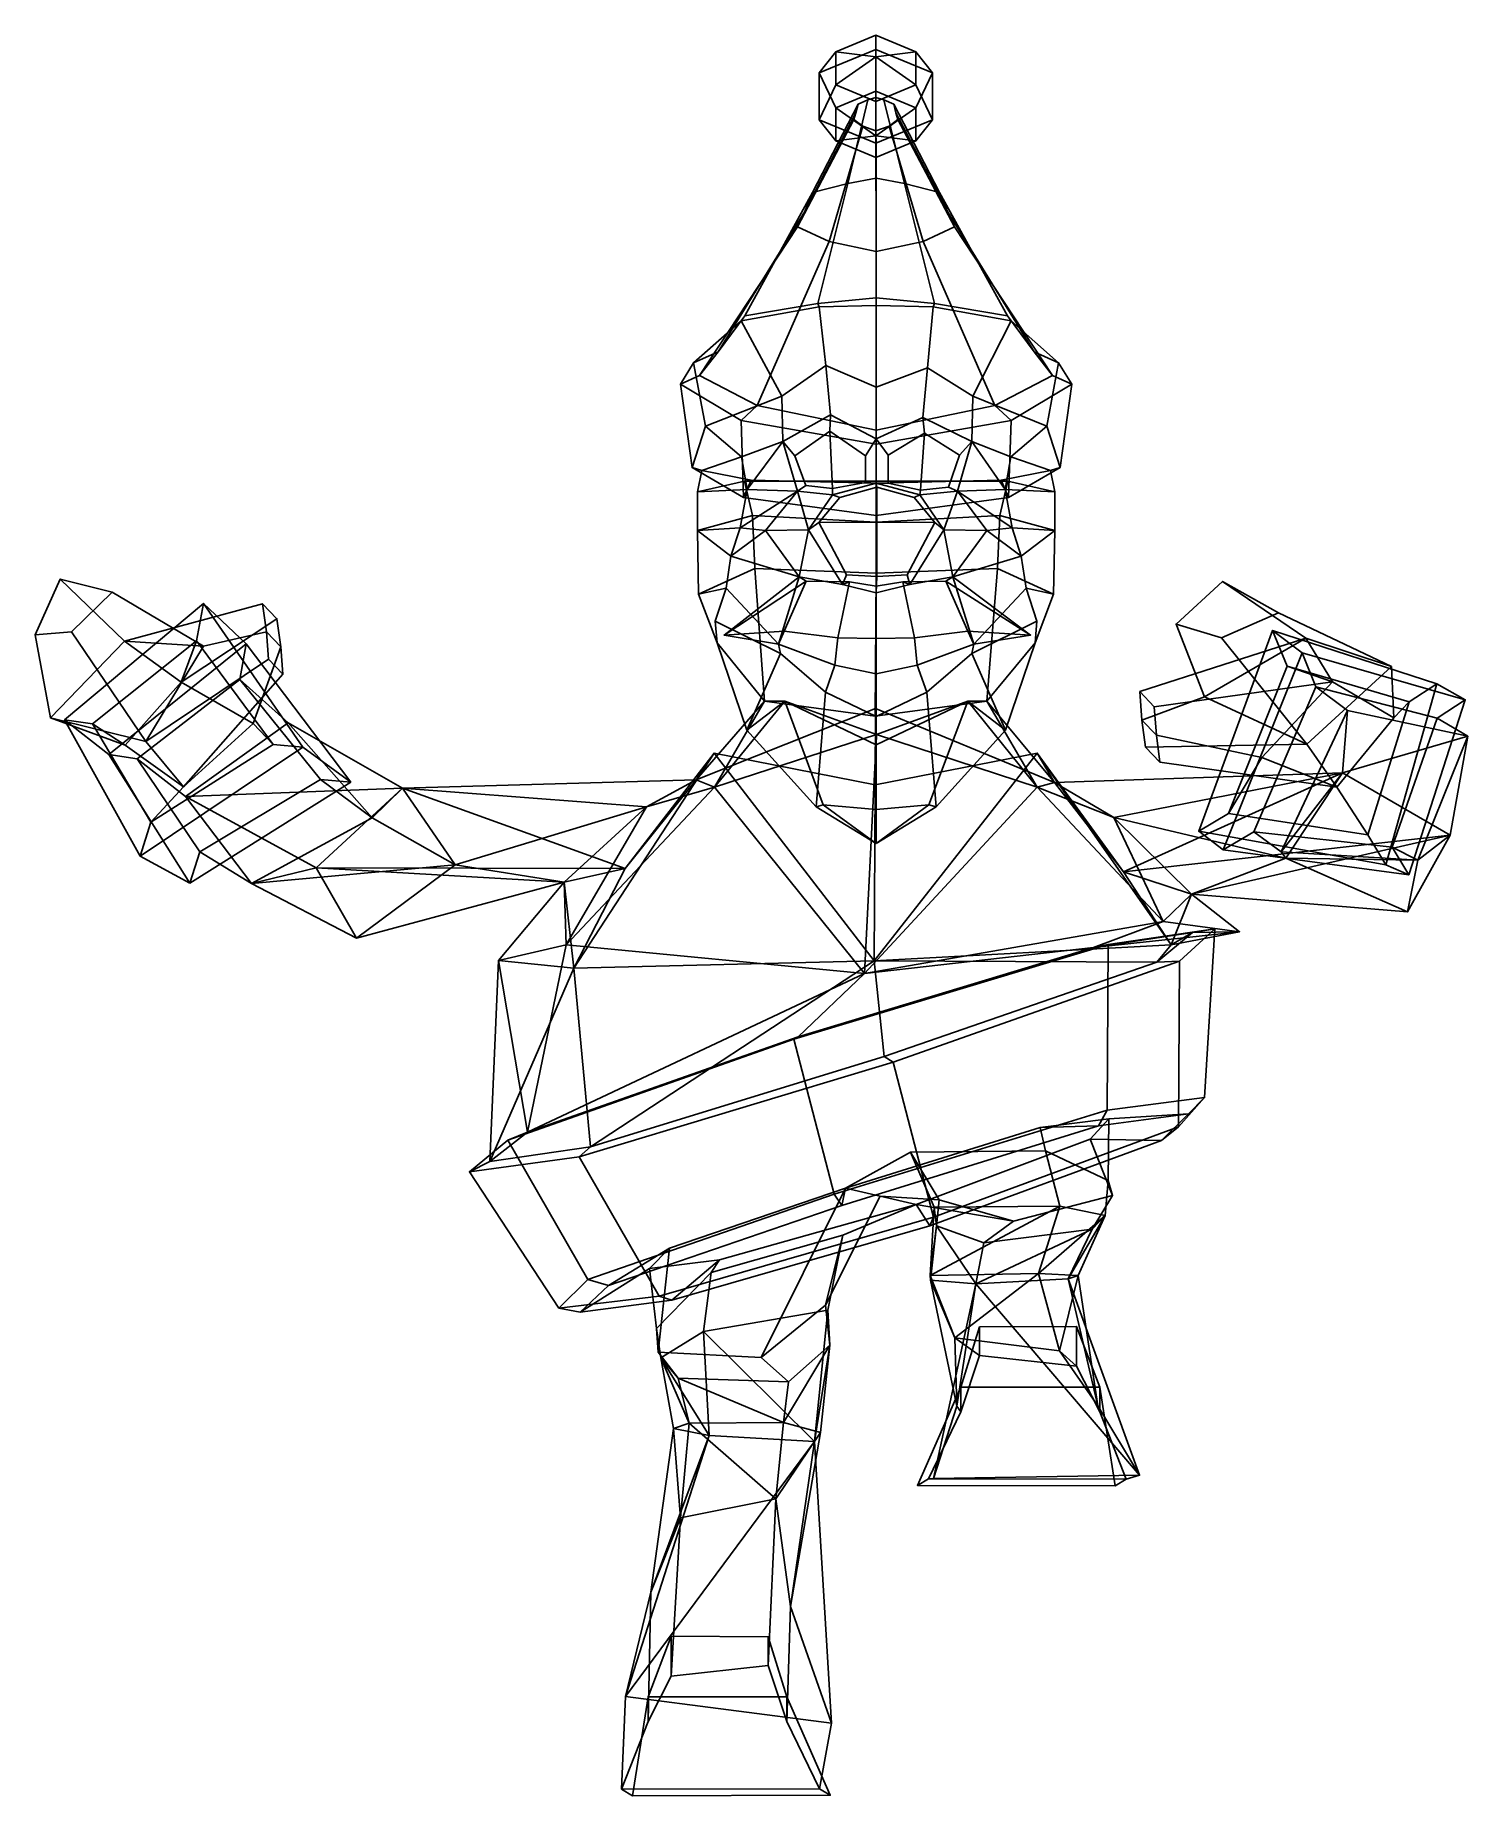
# Model space of a CAD drawing. Extents: x -287 to 200, y -153 to 445.
import ezdxf

# ---------------------------------------------------------------- set-up
doc = ezdxf.new("R2010")
doc.units = 0

msp = doc.modelspace()

# ---------------------------------------------------------------- linework, layer by layer
for p in [(-52.728455, 241.330902, 96.495125), (51.278114, 241.330902, 96.495125)]:
    msp.add_point(p)
for points in [[(-14.807625, 439.520935, -3.455494), (-1.198733, 445.151794, -8.355412), (-1.19873, 440.305115, -23.344852), (-20.44463, 432.34198, -16.415371)], [(-1.198736, 437.829895, 5.97184), (-1.198733, 445.151794, -8.355412), (-14.807625, 439.520935, -3.455494)], [(-1.198736, 437.829895, 5.97184), (12.410189, 439.520935, -3.455493), (-1.198733, 445.151794, -8.355412)], [(12.410189, 439.520935, -3.455493), (18.047163, 432.34198, -16.415371), (-1.19873, 440.305115, -23.344852), (-1.198733, 445.151794, -8.355412)], [(-20.444633, 416.415588, -2.55637), (-14.807627, 428.259338, 6.344261), (-14.807625, 439.520935, -3.455494), (-20.44463, 432.34198, -16.415371)], [(-14.80762, 420.498108, -25.315968), (-20.44463, 432.34198, -16.415371), (-1.19873, 440.305115, -23.344852), (-1.198728, 426.128967, -30.215883)], [(-14.807627, 428.259338, 6.344261), (-1.198736, 437.829895, 5.97184), (-14.807625, 439.520935, -3.455494)], [(-1.198737, 422.628479, 11.24414), (-1.198736, 437.829895, 5.97184), (-14.807627, 428.259338, 6.344261)], [(-1.198737, 422.628479, 11.24414), (12.410187, 428.259338, 6.344263), (-1.198736, 437.829895, 5.97184)], [(12.410187, 428.259338, 6.344263), (12.410189, 439.520935, -3.455493), (-1.198736, 437.829895, 5.97184)], [(12.410192, 420.498108, -25.315966), (-1.198728, 426.128967, -30.215883), (-1.19873, 440.305115, -23.344852), (18.047163, 432.34198, -16.415371)], [(18.047159, 416.415588, -2.55637), (18.047163, 432.34198, -16.415371), (12.410189, 439.520935, -3.455493), (12.410187, 428.259338, 6.344263)], [(-20.444633, 416.415588, -2.55637), (-20.44463, 432.34198, -16.415371), (-14.80762, 420.498108, -25.315968), (-14.807622, 409.236511, -15.516212)], [(18.047159, 416.415588, -2.55637), (12.41019, 409.236511, -15.51621), (12.410192, 420.498108, -25.315966), (18.047163, 432.34198, -16.415371)], [(-1.198736, 408.452454, 4.373089), (-1.198737, 422.628479, 11.24414), (-14.807627, 428.259338, 6.344261), (-20.444633, 416.415588, -2.55637)], [(-1.198739, 410.927551, -24.94355), (-14.80762, 420.498108, -25.315968), (-1.198728, 426.128967, -30.215883)], [(-1.198739, 410.927551, -24.94355), (-1.198728, 426.128967, -30.215883), (12.410192, 420.498108, -25.315966)], [(-1.198736, 408.452454, 4.373089), (18.047159, 416.415588, -2.55637), (12.410187, 428.259338, 6.344263), (-1.198737, 422.628479, 11.24414)], [(-7.99466, 418.833801, -1.915117), (-8.68132, 416.487244, -4.641227), (-27.844738, 380.093567, 19.296303), (-25.392382, 385.269836, 29.399715)], [(-7.244645, 421.74292, 1.464458), (-7.99466, 418.833801, -1.915117), (-25.392382, 385.269836, 29.399715), (-22.713753, 391.68689, 41.92498)], [(-3.904145, 423.155334, 3.105301), (-7.244645, 421.74292, 1.464458), (-22.713753, 391.68689, 41.92498), (-10.783396, 394.802429, 48.006191)], [(-14.807622, 409.236511, -15.516212), (-14.80762, 420.498108, -25.315968), (-1.198739, 410.927551, -24.94355)], [(-1.208722, 423.979553, 4.062897), (-3.904145, 423.155334, 3.105301), (-10.783396, 394.802429, 48.006191), (-1.156888, 396.620667, 51.555176)], [(-1.208722, 423.979553, 4.062897), (-1.156888, 396.620667, 51.555176), (8.469619, 394.802429, 48.006191), (1.4867, 423.155334, 3.105301)], [(12.41019, 409.236511, -15.51621), (-1.198739, 410.927551, -24.94355), (12.410192, 420.498108, -25.315966)], [(1.4867, 423.155334, 3.105301), (8.469619, 394.802429, 48.006191), (20.399979, 391.68689, 41.924984), (4.8272, 421.74292, 1.464459)], [(4.8272, 421.74292, 1.464459), (20.399979, 391.68689, 41.924984), (23.078602, 385.269836, 29.399717), (5.577215, 418.833801, -1.915116)], [(5.577215, 418.833801, -1.915116), (23.078602, 385.269836, 29.399717), (25.530966, 380.093567, 19.296305), (6.263877, 416.487244, -4.641226)], [(-8.68132, 416.487244, -4.641227), (-5.680376, 414.19342, -7.306049), (-17.127077, 375.033569, 9.419986), (-27.844738, 380.093567, 19.296303)], [(-1.198736, 408.452454, 4.373089), (-20.444633, 416.415588, -2.55637), (-14.807622, 409.236511, -15.516212), (-1.198732, 403.605774, -10.616332)], [(-5.680376, 414.19342, -7.306049), (-1.208723, 412.64801, -9.101336), (-1.15689, 371.624756, 2.766392), (-17.127077, 375.033569, 9.419986)], [(3.262929, 414.19342, -7.306048), (14.813297, 375.033569, 9.419987), (-1.15689, 371.624756, 2.766392), (-1.208723, 412.64801, -9.101336)], [(-1.198736, 408.452454, 4.373089), (-1.198732, 403.605774, -10.616332), (12.41019, 409.236511, -15.51621), (18.047159, 416.415588, -2.55637)], [(6.263877, 416.487244, -4.641226), (25.530966, 380.093567, 19.296305), (14.813297, 375.033569, 9.419987), (3.262929, 414.19342, -7.306048)], [(-1.198732, 403.605774, -10.616332), (-14.807622, 409.236511, -15.516212), (-1.198739, 410.927551, -24.94355)], [(-1.198732, 403.605774, -10.616332), (-1.198739, 410.927551, -24.94355), (12.41019, 409.236511, -15.51621)], [(-45.777458, 349.774872, 77.25647), (-20.917154, 354.038513, 89.505417), (-10.783396, 394.802429, 48.006191), (-22.713753, 391.68689, 41.92498)], [(-1.128891, 355.895813, 96.704758), (-1.156888, 396.620667, 51.555176), (-10.783396, 394.802429, 48.006191), (-20.917154, 354.038513, 89.505417)], [(-1.128891, 355.895813, 96.704758), (18.659369, 354.038513, 89.505417), (8.469619, 394.802429, 48.006191), (-1.156888, 396.620667, 51.555176)], [(43.519684, 349.774872, 77.25647), (20.399979, 391.68689, 41.924984), (8.469619, 394.802429, 48.006191), (18.659369, 354.038513, 89.505417)], [(-54.817989, 337.55603, 51.782856), (-45.777458, 349.774872, 77.25647), (-22.713753, 391.68689, 41.92498), (-25.392382, 385.269836, 29.399715)], [(52.560215, 337.55603, 51.782856), (23.078602, 385.269836, 29.399717), (20.399979, 391.68689, 41.924984), (43.519684, 349.774872, 77.25647)], [(-61.087929, 329.57193, 29.993462), (-54.817989, 337.55603, 51.782856), (-25.392382, 385.269836, 29.399715), (-27.844738, 380.093567, 19.296303)], [(58.830154, 329.57193, 29.993462), (25.530966, 380.093567, 19.296305), (23.078602, 385.269836, 29.399717), (52.560215, 337.55603, 51.782856)], [(-41.500019, 319.342865, 10.955944), (-61.087929, 329.57193, 29.993462), (-27.844738, 380.093567, 19.296303), (-17.127077, 375.033569, 9.419986)], [(39.242229, 319.342865, 10.955944), (14.813297, 375.033569, 9.419987), (25.530966, 380.093567, 19.296305), (58.830154, 329.57193, 29.993462)], [(-1.128892, 310.960449, -6.661608), (-41.500019, 319.342865, 10.955944), (-17.127077, 375.033569, 9.419986), (-1.15689, 371.624756, 2.766392)], [(-1.128892, 310.960449, -6.661608), (-1.15689, 371.624756, 2.766392), (14.813297, 375.033569, 9.419987), (39.242229, 319.342865, 10.955944)], [(-20.52849, 352.842194, 94.771088), (-20.917154, 354.038513, 89.505417), (-45.777458, 349.774872, 77.25647), (-47.01981, 348.105347, 82.321808)], [(-1.128891, 353.372498, 100.909317), (-1.128891, 355.895813, 96.704758), (-20.917154, 354.038513, 89.505417), (-20.52849, 352.842194, 94.771088)], [(-1.128892, 325.61441, 109.13269), (-1.128891, 353.372498, 100.909317), (-20.52849, 352.842194, 94.771088), (-18.171663, 332.89209, 103.280403)], [(-1.128892, 325.61441, 109.13269), (16.317604, 332.119568, 103.515297), (18.270704, 352.842194, 94.771088), (-1.128891, 353.372498, 100.909317)], [(-1.128891, 353.372498, 100.909317), (18.270704, 352.842194, 94.771088), (18.659369, 354.038513, 89.505417), (-1.128891, 355.895813, 96.704758)], [(18.270704, 352.842194, 94.771088), (44.762035, 348.105347, 82.321808), (43.519684, 349.774872, 77.25647), (18.659369, 354.038513, 89.505417)], [(-47.01981, 348.105347, 82.321808), (-45.777458, 349.774872, 77.25647), (-54.817989, 337.55603, 51.782856), (-63.116669, 333.878113, 53.999737)], [(-33.1124, 322.529663, 94.107391), (-47.01981, 348.105347, 82.321808), (-63.116669, 333.878113, 53.999737), (-59.069607, 312.268158, 77.303604)], [(-18.171663, 332.89209, 103.280403), (-20.52849, 352.842194, 94.771088), (-47.01981, 348.105347, 82.321808), (-33.1124, 322.529663, 94.107391)], [(16.317604, 332.119568, 103.515297), (31.726656, 322.529663, 94.107399), (44.762035, 348.105347, 82.321808), (18.270704, 352.842194, 94.771088)], [(31.726656, 322.529663, 94.107399), (56.811829, 312.268158, 77.303604), (60.858891, 333.878113, 53.999737), (44.762035, 348.105347, 82.321808)], [(44.762035, 348.105347, 82.321808), (60.858891, 333.878113, 53.999737), (52.560215, 337.55603, 51.782856), (43.519684, 349.774872, 77.25647)], [(-63.116669, 333.878113, 53.999737), (-54.817989, 337.55603, 51.782856), (-61.087929, 329.57193, 29.993462), (-67.642357, 326.584503, 29.168756)], [(60.858891, 333.878113, 53.999737), (65.384583, 326.584503, 29.168758), (58.830154, 329.57193, 29.993462), (52.560215, 337.55603, 51.782856)], [(-59.069607, 312.268158, 77.303604), (-63.116669, 333.878113, 53.999737), (-67.642357, 326.584503, 29.168756), (-63.643024, 298.267792, 42.134319)], [(-67.642357, 326.584503, 29.168756), (-61.087929, 329.57193, 29.993462), (-41.500019, 319.342865, 10.955944), (-47.028736, 314.278778, 8.514863)], [(-18.171663, 332.89209, 103.280403), (-33.1124, 322.529663, 94.107391), (-32.819691, 307.15329, 94.645355), (-16.602972, 316.11438, 106.173973)], [(-1.128892, 325.61441, 109.13269), (-18.171663, 332.89209, 103.280403), (-16.602972, 316.11438, 106.173973), (-1.128892, 307.970795, 108.648834)], [(-1.128892, 325.61441, 109.13269), (-1.128892, 307.970795, 108.648834), (14.748909, 315.313934, 106.220955), (16.317604, 332.119568, 103.515297)], [(16.317604, 332.119568, 103.515297), (14.748909, 315.313934, 106.220955), (31.433943, 307.15329, 94.645355), (31.726656, 322.529663, 94.107399)], [(65.384583, 326.584503, 29.168758), (44.77095, 314.278778, 8.514863), (39.242229, 319.342865, 10.955944), (58.830154, 329.57193, 29.993462)], [(56.811829, 312.268158, 77.303604), (61.385242, 298.267792, 42.134319), (65.384583, 326.584503, 29.168758), (60.858891, 333.878113, 53.999737)], [(-63.643024, 298.267792, 42.134319), (-67.642357, 326.584503, 29.168756), (-47.028736, 314.278778, 8.514863), (-46.133408, 288.039948, 17.909962)], [(61.385242, 298.267792, 42.134319), (43.875626, 288.039948, 17.909962), (44.77095, 314.278778, 8.514863), (65.384583, 326.584503, 29.168758)], [(-46.904068, 301.928894, 78.3125), (-32.819691, 307.15329, 94.645355), (-33.1124, 322.529663, 94.107391), (-59.069607, 312.268158, 77.303604)], [(-47.028736, 314.278778, 8.514863), (-41.500019, 319.342865, 10.955944), (-1.128892, 310.960449, -6.661608), (-1.128892, 306.17691, -9.964874)], [(44.77095, 314.278778, 8.514863), (-1.128892, 306.17691, -9.964874), (-1.128892, 310.960449, -6.661608), (39.242229, 319.342865, 10.955944)], [(44.646282, 301.928894, 78.3125), (56.811829, 312.268158, 77.303604), (31.726656, 322.529663, 94.107399), (31.433943, 307.15329, 94.645355)], [(-59.069607, 312.268158, 77.303604), (-63.643024, 298.267792, 42.134319), (-60.337482, 297.277008, 41.790794), (-46.904068, 301.928894, 78.3125)], [(-46.133408, 288.039948, 17.909962), (-47.028736, 314.278778, 8.514863), (-1.128892, 306.17691, -9.964874), (-1.128893, 282.015381, -0.919919)], [(-16.86182, 310.663422, 104.469688), (-16.602972, 316.11438, 106.173973), (-32.819691, 307.15329, 94.645355), (-28.798952, 302.294708, 94.654114)], [(-16.86182, 310.663422, 104.469688), (-4.713947, 302.291534, 106.095718), (-1.128892, 307.970795, 108.648834), (-16.602972, 316.11438, 106.173973)], [(43.875626, 288.039948, 17.909962), (-1.128893, 282.015381, -0.919919), (-1.128892, 306.17691, -9.964874), (44.77095, 314.278778, 8.514863)], [(15.255781, 309.968262, 104.268639), (14.748909, 315.313934, 106.220955), (-1.128892, 307.970795, 108.648834), (2.9093, 302.410797, 106.276031)], [(15.255781, 309.968262, 104.268639), (27.175125, 302.414185, 92.15062), (31.433943, 307.15329, 94.645355), (14.748909, 315.313934, 106.220955)], [(56.811829, 312.268158, 77.303604), (44.646282, 301.928894, 78.3125), (58.079704, 297.277008, 41.790794), (61.385242, 298.267792, 42.134319)], [(-44.931316, 290.824768, 78.655991), (-32.819691, 307.15329, 94.645355), (-46.904068, 301.928894, 78.3125)], [(-27.889421, 290.26416, 98.549278), (-32.819691, 307.15329, 94.645355), (-44.931316, 290.824768, 78.655991)], [(-25.05195, 292.104858, 97.547935), (-28.798952, 302.294708, 94.654114), (-32.819691, 307.15329, 94.645355), (-27.889421, 290.26416, 98.549278)], [(-15.962464, 291.170319, 102.64016), (-16.86182, 310.663422, 104.469688), (-28.798952, 302.294708, 94.654114), (-25.05195, 292.104858, 97.547935)], [(-4.713947, 302.291534, 106.095718), (-16.86182, 310.663422, 104.469688), (-15.962464, 291.170319, 102.64016), (-4.713947, 293.174255, 106.939919)], [(-4.713947, 293.174255, 106.939919), (-1.128892, 292.926849, 110.144325), (-1.128892, 307.970795, 108.648834), (-4.713947, 302.291534, 106.095718)], [(2.9093, 292.906189, 107.318275), (2.9093, 302.410797, 106.276031), (-1.128892, 307.970795, 108.648834), (-1.128892, 292.926849, 110.144325)], [(2.9093, 302.410797, 106.276031), (2.9093, 292.906189, 107.318275), (13.938767, 290.557922, 102.009949), (15.255781, 309.968262, 104.268639)], [(13.938767, 290.557922, 102.009949), (23.501091, 291.553955, 95.723228), (27.175125, 302.414185, 92.15062), (15.255781, 309.968262, 104.268639)], [(23.501091, 291.553955, 95.723228), (26.503675, 290.26416, 98.549278), (31.433943, 307.15329, 94.645355), (27.175125, 302.414185, 92.15062)], [(26.503675, 290.26416, 98.549278), (42.673527, 290.824799, 78.655991), (31.433943, 307.15329, 94.645355)], [(42.673527, 290.824799, 78.655991), (44.646282, 301.928894, 78.3125), (31.433943, 307.15329, 94.645355)], [(-46.904068, 301.928894, 78.3125), (-60.337482, 297.277008, 41.790794), (-61.841892, 290.008636, 42.462151), (-44.931316, 290.824768, 78.655991)], [(44.646282, 301.928894, 78.3125), (42.673527, 290.824799, 78.655991), (59.584106, 290.008667, 42.462151), (58.079704, 297.277008, 41.790794)], [(-63.643024, 298.267792, 42.134319), (-46.133408, 288.039948, 17.909962), (-43.547279, 293.921844, 15.76064), (-60.337482, 297.277008, 41.790794)], [(-61.863674, 276.814697, 44.641083), (-61.841892, 290.008636, 42.462151), (-45.859642, 293.688019, 12.67251), (-43.114864, 281.990967, 11.188781)], [(-61.841892, 290.008636, 42.462151), (-60.337482, 297.277008, 41.790794), (-43.547279, 293.921844, 15.76064), (-45.859642, 293.688019, 12.67251)], [(-46.133408, 288.039948, 17.909962), (-1.128893, 282.015381, -0.919919), (-1.128893, 292.994965, -1.266271), (-43.547279, 293.921844, 15.76064)], [(-45.859642, 293.688019, 12.67251), (-43.547279, 293.921844, 15.76064), (-1.128893, 292.994965, -1.266271), (-1.128892, 293.613861, -2.405132)], [(-43.114864, 281.990967, 11.188781), (-45.859642, 293.688019, 12.67251), (-1.128892, 293.613861, -2.405132), (-1.128892, 279.73764, -0.945824)], [(-15.962464, 291.170319, 102.64016), (-15.929572, 288.983276, 104.835991), (-1.128892, 292.926849, 110.144325), (-4.713947, 293.174255, 106.939919)], [(43.875626, 288.039948, 17.909962), (41.289497, 293.921844, 15.76064), (-1.128893, 292.994965, -1.266271), (-1.128893, 282.015381, -0.919919)], [(43.601852, 293.688049, 12.67251), (-1.128892, 293.613861, -2.405132), (-1.128893, 292.994965, -1.266271), (41.289497, 293.921844, 15.76064)], [(40.857079, 281.990967, 11.188781), (-1.128892, 279.73764, -0.945824), (-1.128892, 293.613861, -2.405132), (43.601852, 293.688049, 12.67251)], [(59.605892, 276.814728, 44.641083), (40.857079, 281.990967, 11.188781), (43.601852, 293.688049, 12.67251), (59.584106, 290.008667, 42.462151)], [(61.385242, 298.267792, 42.134319), (58.079704, 297.277008, 41.790794), (41.289497, 293.921844, 15.76064), (43.875626, 288.039948, 17.909962)], [(59.584106, 290.008667, 42.462151), (43.601852, 293.688049, 12.67251), (41.289497, 293.921844, 15.76064), (58.079704, 297.277008, 41.790794)], [(-44.931316, 290.824768, 78.655991), (-61.841892, 290.008636, 42.462151), (-61.863674, 276.814697, 44.641083), (-47.373085, 277.725616, 78.504814)], [(-47.373085, 277.725616, 78.504814), (-27.889421, 290.26416, 98.549278), (-44.931316, 290.824768, 78.655991)], [(-38.719109, 276.908875, 101.72583), (-27.889421, 290.26416, 98.549278), (-47.373085, 277.725616, 78.504814)], [(-38.719109, 276.908875, 101.72583), (-24.087347, 277.062225, 104.760262), (-27.889421, 290.26416, 98.549278)], [(-15.962464, 291.170319, 102.64016), (-25.05195, 292.104858, 97.547935), (-27.889421, 290.26416, 98.549278), (-15.929572, 288.983276, 104.835991)], [(-24.087347, 277.062225, 104.760262), (-15.929572, 288.983276, 104.835991), (-27.889421, 290.26416, 98.549278)], [(-20.569714, 279.541901, 122.216965), (-13.493384, 288.106232, 121.01963), (-15.929572, 288.983276, 104.835991), (-24.087347, 277.062225, 104.760262)], [(-0.87051, 279.723572, 128.666168), (-0.87051, 291.540497, 124.536148), (-13.493384, 288.106232, 121.01963), (-20.569714, 279.541901, 122.216965)], [(-0.87051, 291.540497, 124.536148), (-1.128892, 292.926849, 110.144325), (-15.929572, 288.983276, 104.835991), (-13.493384, 288.106232, 121.01963)], [(-0.87051, 291.540497, 124.536148), (11.752362, 288.106232, 121.01963), (13.671786, 288.983276, 104.835991), (-1.128892, 292.926849, 110.144325)], [(13.938767, 290.557922, 102.009949), (2.9093, 292.906189, 107.318275), (-1.128892, 292.926849, 110.144325), (13.671786, 288.983276, 104.835991)], [(-0.87051, 279.723572, 128.666168), (18.82869, 279.541901, 122.216965), (11.752362, 288.106232, 121.01963), (-0.87051, 291.540497, 124.536148)], [(18.82869, 279.541901, 122.216965), (21.829563, 277.062225, 104.760262), (13.671786, 288.983276, 104.835991), (11.752362, 288.106232, 121.01963)], [(13.938767, 290.557922, 102.009949), (13.671786, 288.983276, 104.835991), (26.503675, 290.26416, 98.549278), (23.501091, 291.553955, 95.723228)], [(21.829563, 277.062225, 104.760262), (26.503675, 290.26416, 98.549278), (13.671786, 288.983276, 104.835991)], [(36.461323, 276.908875, 101.72583), (26.503675, 290.26416, 98.549278), (21.829563, 277.062225, 104.760262)], [(45.115303, 277.725616, 78.504814), (42.673527, 290.824799, 78.655991), (26.503675, 290.26416, 98.549278)], [(36.461323, 276.908875, 101.72583), (45.115303, 277.725616, 78.504814), (26.503675, 290.26416, 98.549278)], [(42.673527, 290.824799, 78.655991), (45.115303, 277.725616, 78.504814), (59.605892, 276.814728, 44.641083), (59.584106, 290.008667, 42.462151)], [(-61.427319, 255.260437, 46.003769), (-61.863674, 276.814697, 44.641083), (-43.114864, 281.990967, 11.188781), (-42.322147, 264.003296, 14.099627)], [(-42.322147, 264.003296, 14.099627), (-43.114864, 281.990967, 11.188781), (-1.128892, 279.73764, -0.945824), (-1.128892, 262.377594, 3.485335)], [(40.064362, 264.003296, 14.099627), (-1.128892, 262.377594, 3.485335), (-1.128892, 279.73764, -0.945824), (40.857079, 281.990967, 11.188781)], [(59.16954, 255.260437, 46.003769), (40.064362, 264.003296, 14.099627), (40.857079, 281.990967, 11.188781), (59.605892, 276.814728, 44.641083)], [(-47.373085, 277.725616, 78.504814), (-61.863674, 276.814697, 44.641083), (-50.439159, 268.20224, 77.948036)], [(-52.044903, 257.272339, 78.12674), (-50.439159, 268.20224, 77.948036), (-61.863674, 276.814697, 44.641083), (-61.427319, 255.260437, 46.003769)], [(-50.439159, 268.20224, 77.948036), (-38.719109, 276.908875, 101.72583), (-47.373085, 277.725616, 78.504814)], [(-27.222488, 261.095551, 98.608398), (-38.719109, 276.908875, 101.72583), (-50.439159, 268.20224, 77.948036)], [(-27.222488, 261.095551, 98.608398), (-24.087347, 277.062225, 104.760262), (-38.719109, 276.908875, 101.72583)], [(-12.595353, 258.475159, 104.511536), (-24.087347, 277.062225, 104.760262), (-27.222488, 261.095551, 98.608398)], [(-11.145385, 261.793915, 117.381271), (-20.569714, 279.541901, 122.216965), (-24.087347, 277.062225, 104.760262), (-12.595353, 258.475159, 104.511536)], [(-0.87051, 261.27243, 122.611298), (-0.87051, 279.723572, 128.666168), (-20.569714, 279.541901, 122.216965), (-11.145385, 261.793915, 117.381271)], [(-0.87051, 261.27243, 122.611298), (9.404365, 261.793915, 117.381271), (18.82869, 279.541901, 122.216965), (-0.87051, 279.723572, 128.666168)], [(9.404365, 261.793915, 117.381271), (10.337568, 258.475159, 104.511536), (21.829563, 277.062225, 104.760262), (18.82869, 279.541901, 122.216965)], [(10.337568, 258.475159, 104.511536), (24.964703, 261.095551, 98.608398), (21.829563, 277.062225, 104.760262)], [(24.964703, 261.095551, 98.608398), (36.461323, 276.908875, 101.72583), (21.829563, 277.062225, 104.760262)], [(24.964703, 261.095551, 98.608398), (48.181377, 268.20224, 77.948036), (36.461323, 276.908875, 101.72583)], [(48.181377, 268.20224, 77.948036), (45.115303, 277.725616, 78.504814), (36.461323, 276.908875, 101.72583)], [(45.115303, 277.725616, 78.504814), (48.181377, 268.20224, 77.948036), (59.605892, 276.814728, 44.641083)], [(49.787121, 257.272339, 78.12674), (59.16954, 255.260437, 46.003769), (59.605892, 276.814728, 44.641083), (48.181377, 268.20224, 77.948036)], [(-55.098778, 238.648804, 50.112881), (-61.427319, 255.260437, 46.003769), (-42.322147, 264.003296, 14.099627), (-39.053307, 218.918213, 31.855993)], [(-52.044903, 257.272339, 78.12674), (-34.330498, 238.269592, 104.917747), (-27.222488, 261.095551, 98.608398), (-50.439159, 268.20224, 77.948036)], [(-39.053307, 218.918213, 31.855993), (-42.322147, 264.003296, 14.099627), (-1.128892, 262.377594, 3.485335), (-1.43743, 213.808655, 8.88728)], [(36.430756, 218.918213, 31.855993), (-1.43743, 213.808655, 8.88728), (-1.128892, 262.377594, 3.485335), (40.064362, 264.003296, 14.099627)], [(49.787121, 257.272339, 78.12674), (48.181377, 268.20224, 77.948036), (24.964703, 261.095551, 98.608398), (32.072712, 238.269592, 104.917747)], [(52.840992, 238.648804, 50.112881), (36.430756, 218.918213, 31.855993), (40.064362, 264.003296, 14.099627), (59.16954, 255.260437, 46.003769)], [(-274.433228, 242.433105, 200.856888), (-260.650909, 255.911682, 199.256653), (-278.294647, 260.370697, 187.806442), (-286.795776, 241.47049, 181.019012)], [(-286.795776, 241.47049, 181.019012), (-278.294647, 260.370697, 187.806442), (-256.42569, 239.21521, 125.798492), (-281.655182, 213.203247, 128.311325)], [(-260.650909, 255.911682, 199.256653), (-229.669159, 237.596832, 157.95694), (-256.42569, 239.21521, 125.798492), (-278.294647, 260.370697, 187.806442)], [(-55.098778, 238.648804, 50.112881), (-55.768127, 246.014282, 81.29702), (-52.044903, 257.272339, 78.12674), (-61.427319, 255.260437, 46.003769)], [(-52.044903, 257.272339, 78.12674), (-55.768127, 246.014282, 81.29702), (-33.647327, 235.047852, 95.906563), (-34.330498, 238.269592, 104.917747)], [(-24.856298, 259.674896, 112.608627), (-27.222488, 261.095551, 98.608398), (-52.728455, 241.330902, 96.495125)], [(-52.728455, 241.330902, 96.495125), (-27.222488, 261.095551, 98.608398), (-34.330498, 238.269592, 104.917747)], [(-32.3335, 242.62619, 115.00264), (-24.856298, 259.674896, 112.608627), (-52.728455, 241.330902, 96.495125)], [(-10.158927, 259.412628, 112.725739), (-24.856298, 259.674896, 112.608627), (-32.3335, 242.62619, 115.00264), (-14.11988, 240.434875, 123.670204)], [(-24.856298, 259.674896, 112.608627), (-10.158927, 259.412628, 112.725739), (-12.595353, 258.475159, 104.511536), (-27.222488, 261.095551, 98.608398)], [(-14.11988, 240.434875, 123.670204), (-1.128892, 240.231384, 124.353912), (-1.128892, 257.998596, 115.474304), (-10.158927, 259.412628, 112.725739)], [(-0.87051, 261.27243, 122.611298), (-11.145385, 261.793915, 117.381271), (-12.595353, 258.475159, 104.511536), (-1.128892, 255.687805, 110.43103)], [(-1.128892, 257.998596, 115.474304), (-1.128892, 255.687805, 110.43103), (-12.595353, 258.475159, 104.511536), (-10.158927, 259.412628, 112.725739)], [(-0.87051, 261.27243, 122.611298), (-1.128892, 255.687805, 110.43103), (10.337568, 258.475159, 104.511536), (9.404365, 261.793915, 117.381271)], [(11.862094, 240.434875, 123.670204), (7.901143, 259.412628, 112.725739), (-1.128892, 257.998596, 115.474304), (-1.128892, 240.231384, 124.353912)], [(-1.128892, 257.998596, 115.474304), (7.901143, 259.412628, 112.725739), (10.337568, 258.475159, 104.511536), (-1.128892, 255.687805, 110.43103)], [(22.598513, 259.674896, 112.608627), (24.964703, 261.095551, 98.608398), (10.337568, 258.475159, 104.511536), (7.901143, 259.412628, 112.725739)], [(7.901143, 259.412628, 112.725739), (11.862094, 240.434875, 123.670204), (30.075714, 242.62619, 115.00264), (22.598513, 259.674896, 112.608627)], [(22.598513, 259.674896, 112.608627), (51.278114, 241.330902, 96.495125), (24.964703, 261.095551, 98.608398)], [(30.075714, 242.62619, 115.00264), (51.278114, 241.330902, 96.495125), (22.598513, 259.674896, 112.608627)], [(51.278114, 241.330902, 96.495125), (32.072712, 238.269592, 104.917747), (24.964703, 261.095551, 98.608398)], [(49.787121, 257.272339, 78.12674), (32.072712, 238.269592, 104.917747), (31.38954, 235.047852, 95.906563), (53.510349, 246.014282, 81.29702)], [(52.840992, 238.648804, 50.112881), (59.16954, 255.260437, 46.003769), (49.787121, 257.272339, 78.12674), (53.510349, 246.014282, 81.29702)], [(116.170609, 240.358398, 197.589798), (135.529022, 248.913544, 187.621796), (116.58931, 259.58017, 185.871078), (100.751686, 245.075165, 186.903656)], [(100.751686, 245.075165, 186.903656), (116.58931, 259.58017, 185.871078), (144.815063, 240.332062, 125.841019), (110.439644, 220.371216, 138.97847)], [(135.529022, 248.913544, 187.621796), (173.935669, 230.627686, 145.264709), (144.815063, 240.332062, 125.841019), (116.58931, 259.58017, 185.871078)], [(-276.813568, 212.518433, 91.401123), (-229.655518, 252.075928, 100.100174), (-215.130737, 238.358459, 74.598717), (-261.843658, 200.763672, 64.294991)], [(-276.813568, 212.518433, 91.401123), (-267.314209, 211.155426, 97.537354), (-231.983566, 239.385529, 104.438957), (-229.655518, 252.075928, 100.100174)], [(-274.433228, 242.433105, 200.856888), (-249.258255, 205.190063, 148.531494), (-229.669159, 237.596832, 157.95694), (-260.650909, 255.911682, 199.256653)], [(-209.606354, 251.966217, 159.79686), (-204.668274, 246.872406, 148.974152), (-237.243896, 225.388184, 99.172127), (-256.42569, 239.21521, 125.798492)], [(-208.21875, 242.47995, 165.910385), (-209.606354, 251.966217, 159.79686), (-256.42569, 239.21521, 125.798492), (-229.669159, 237.596832, 157.95694)], [(-195.895798, 203.295319, 142.600174), (-229.655518, 252.075928, 100.100174), (-231.983566, 239.385529, 104.438957), (-206.012894, 204.168213, 136.324509)], [(-179.603836, 191.389832, 116.330551), (-215.130737, 238.358459, 74.598717), (-229.655518, 252.075928, 100.100174), (-195.895798, 203.295319, 142.600174)], [(-208.21875, 242.47995, 165.910385), (-203.387802, 237.344543, 155.036591), (-204.668274, 246.872406, 148.974152), (-209.606354, 251.966217, 159.79686)], [(-203.387802, 237.344543, 155.036591), (-212.724106, 211.350616, 118.885498), (-237.243896, 225.388184, 99.172127), (-204.668274, 246.872406, 148.974152)], [(-33.647327, 235.047852, 95.906563), (-55.768127, 246.014282, 81.29702), (-55.098778, 238.648804, 50.112881), (-45.02071, 209.001343, 66.107307)], [(31.38954, 235.047852, 95.906563), (42.762924, 209.001343, 66.107307), (52.840992, 238.648804, 50.112881), (53.510349, 246.014282, 81.29702)], [(116.170609, 240.358398, 197.589798), (145.188705, 204.268433, 146.460159), (173.935669, 230.627686, 145.264709), (135.529022, 248.913544, 187.621796)], [(-274.433228, 242.433105, 200.856888), (-286.795776, 241.47049, 181.019012), (-281.655182, 213.203247, 128.311325), (-249.258255, 205.190063, 148.531494)], [(-256.294678, 203.945679, 100.92598), (-237.243896, 225.388184, 99.172127), (-231.983566, 239.385529, 104.438957), (-267.314209, 211.155426, 97.537354)], [(-207.600159, 233.13089, 171.642136), (-208.21875, 242.47995, 165.910385), (-229.669159, 237.596832, 157.95694), (-249.258255, 205.190063, 148.531494)], [(-212.724106, 211.350616, 118.885498), (-206.012894, 204.168213, 136.324509), (-231.983566, 239.385529, 104.438957), (-237.243896, 225.388184, 99.172127)], [(-207.600159, 233.13089, 171.642136), (-202.657455, 228.018311, 160.78302), (-203.387802, 237.344543, 155.036591), (-208.21875, 242.47995, 165.910385)], [(-34.330498, 238.269592, 104.917747), (-32.3335, 242.62619, 115.00264), (-52.728455, 241.330902, 96.495125)], [(-14.11988, 240.434875, 123.670204), (-32.3335, 242.62619, 115.00264), (-34.330498, 238.269592, 104.917747), (-15.121507, 231.135834, 113.76458)], [(-1.128892, 240.231384, 124.353912), (-14.11988, 240.434875, 123.670204), (-15.121507, 231.135834, 113.76458), (-1.128892, 228.169037, 119.235947)], [(-1.128892, 240.231384, 124.353912), (-1.128892, 228.169037, 119.235947), (12.863721, 231.135834, 113.76458), (11.862094, 240.434875, 123.670204)], [(11.862094, 240.434875, 123.670204), (12.863721, 231.135834, 113.76458), (32.072712, 238.269592, 104.917747), (30.075714, 242.62619, 115.00264)], [(32.072712, 238.269592, 104.917747), (51.278114, 241.330902, 96.495125), (30.075714, 242.62619, 115.00264)], [(88.463486, 222.126892, 127.738068), (144.815063, 240.332062, 125.841019), (153.899002, 225.43457, 97.439018), (93.330376, 217.011719, 116.893234)], [(89.103752, 212.416412, 133.619095), (110.439644, 220.371216, 138.97847), (144.815063, 240.332062, 125.841019), (88.463486, 222.126892, 127.738068)], [(116.170609, 240.358398, 197.589798), (100.751686, 245.075165, 186.903656), (110.439644, 220.371216, 138.97847), (145.188705, 204.268433, 146.460159)], [(116.799469, 168.428925, 82.675911), (108.453087, 174.709778, 114.110771), (133.560059, 242.921265, 107.603172), (143.544205, 235.288147, 77.744904)], [(108.453087, 174.709778, 114.110771), (118.62413, 180.682892, 115.947433), (138.534821, 230.822815, 111.367508), (133.560059, 242.921265, 107.603172)], [(189.344254, 224.826111, 128.219635), (199.012268, 219.364075, 97.015297), (143.544205, 235.288147, 77.744904), (133.560059, 242.921265, 107.603172)], [(189.344254, 224.826111, 128.219635), (133.560059, 242.921265, 107.603172), (138.534821, 230.822815, 111.367508), (179.905304, 218.64978, 126.635963)], [(173.935669, 230.627686, 145.264709), (174.734283, 213.218933, 114.239891), (153.899002, 225.43457, 97.439018), (144.815063, 240.332062, 125.841019)], [(-281.655182, 213.203247, 128.311325), (-256.42569, 239.21521, 125.798492), (-237.243896, 225.388184, 99.172127), (-256.294678, 203.945679, 100.92598)], [(-261.843658, 200.763672, 64.294991), (-215.130737, 238.358459, 74.598717), (-217.284531, 226.238403, 78.782967), (-252.212234, 199.342377, 70.53421)], [(-202.657455, 228.018311, 160.78302), (-236.391663, 189.810791, 118.537796), (-212.724106, 211.350616, 118.885498), (-203.387802, 237.344543, 155.036591)], [(-179.603836, 191.389832, 116.330551), (-189.909332, 192.241028, 109.955086), (-217.284531, 226.238403, 78.782967), (-215.130737, 238.358459, 74.598717)], [(-45.02071, 209.001343, 66.107307), (-55.098778, 238.648804, 50.112881), (-39.053307, 218.918213, 31.855993), (-32.184235, 218.938354, 60.032959)], [(-21.488928, 182.999817, 97.859222), (-18.303802, 221.984314, 115.812431), (-33.647327, 235.047852, 95.906563), (-45.02071, 209.001343, 66.107307)], [(-18.303802, 221.984314, 115.812431), (-15.121507, 231.135834, 113.76458), (-34.330498, 238.269592, 104.917747), (-33.647327, 235.047852, 95.906563)], [(16.046013, 221.984314, 115.812431), (31.38954, 235.047852, 95.906563), (32.072712, 238.269592, 104.917747), (12.863721, 231.135834, 113.76458)], [(19.23114, 182.999817, 97.859222), (42.762924, 209.001343, 66.107307), (31.38954, 235.047852, 95.906563), (16.046013, 221.984314, 115.812431)], [(42.762924, 209.001343, 66.107307), (30.003225, 218.938354, 60.032959), (36.430756, 218.918213, 31.855993), (52.840992, 238.648804, 50.112881)], [(116.799469, 168.428925, 82.675911), (143.544205, 235.288147, 77.744904), (148.224182, 223.698608, 81.325844), (127.167679, 174.473541, 84.556648)], [(199.012268, 219.364075, 97.015297), (189.450104, 213.06076, 95.419815), (148.224182, 223.698608, 81.325844), (143.544205, 235.288147, 77.744904)], [(-207.600159, 233.13089, 171.642136), (-249.258255, 205.190063, 148.531494), (-236.391663, 189.810791, 118.537796), (-202.657455, 228.018311, 160.78302)], [(-1.128892, 213.638855, 122.178642), (-1.128892, 228.169037, 119.235947), (-15.121507, 231.135834, 113.76458), (-18.303802, 221.984314, 115.812431)], [(-1.128892, 213.638855, 122.178642), (16.046013, 221.984314, 115.812431), (12.863721, 231.135834, 113.76458), (-1.128892, 228.169037, 119.235947)], [(129.914322, 199.770813, 100.294304), (153.899002, 225.43457, 97.439018), (138.534821, 230.822815, 111.367508), (118.62413, 180.682892, 115.947433)], [(174.734283, 213.218933, 114.239891), (179.905304, 218.64978, 126.635963), (138.534821, 230.822815, 111.367508), (153.899002, 225.43457, 97.439018)], [(145.188705, 204.268433, 146.460159), (155.349319, 189.640015, 118.297493), (174.734283, 213.218933, 114.239891), (173.935669, 230.627686, 145.264709)], [(-252.212234, 199.342377, 70.53421), (-217.284531, 226.238403, 78.782967), (-200.861099, 211.548767, 50.117081), (-235.742264, 186.459198, 41.085033)], [(-200.861099, 211.548767, 50.117081), (-217.284531, 226.238403, 78.782967), (-189.909332, 192.241028, 109.955086), (-172.347061, 179.233337, 81.197044)], [(-1.128892, 170.482666, 101.101158), (-1.128892, 213.638855, 122.178642), (-18.303802, 221.984314, 115.812431), (-21.488928, 182.999817, 97.859222)], [(-1.128892, 170.482666, 101.101158), (19.23114, 182.999817, 97.859222), (16.046013, 221.984314, 115.812431), (-1.128892, 213.638855, 122.178642)], [(89.103752, 212.416412, 133.619095), (88.463486, 222.126892, 127.738068), (93.330376, 217.011719, 116.893234), (94.091881, 207.328125, 122.794205)], [(94.091881, 207.328125, 122.794205), (93.330376, 217.011719, 116.893234), (153.899002, 225.43457, 97.439018), (129.914322, 199.770813, 100.294304)], [(159.050339, 215.738617, 47.759804), (136.485153, 167.70166, 50.322399), (127.167679, 174.473541, 84.556648), (148.224182, 223.698608, 81.325844)], [(189.450104, 213.06076, 95.419815), (199.859528, 206.965393, 61.376022), (159.050339, 215.738617, 47.759804), (148.224182, 223.698608, 81.325844)], [(171.969574, 163.259583, 135.833908), (189.344254, 224.826111, 128.219635), (179.905304, 218.64978, 126.635963), (165.874115, 173.49704, 132.096756)], [(179.792679, 159.863159, 102.744362), (199.012268, 219.364075, 97.015297), (189.344254, 224.826111, 128.219635), (171.969574, 163.259583, 135.833908)], [(-1.391268, 216.375732, 5.078217), (-62.314754, 192.173279, 1.255015), (-39.053307, 218.918213, 31.855993), (-1.43743, 213.808655, 8.88728)], [(-62.314754, 192.173279, 1.255015), (-56.008705, 189.714233, 59.291286), (-39.053307, 218.918213, 31.855993)], [(-1.391268, 216.375732, 5.078217), (-1.428951, 190.472717, -46.094997), (-56.19186, 201.237183, -36.493587), (-62.314754, 192.173279, 1.255015)], [(-56.008705, 189.714233, 59.291286), (-32.184235, 218.938354, 60.032959), (-39.053307, 218.918213, 31.855993)], [(-1.052113, 207.52948, 67.180084), (-32.184235, 218.938354, 60.032959), (-56.008705, 189.714233, 59.291286)], [(-21.488928, 182.999817, 97.859222), (-45.02071, 209.001343, 66.107307), (-32.184235, 218.938354, 60.032959), (-19.069983, 183.692078, 81.952538)], [(-19.069983, 183.692078, 81.952538), (-32.184235, 218.938354, 60.032959), (-1.128892, 204.094635, 56.009388), (-1.128892, 182.057953, 77.656464)], [(-1.128892, 204.094635, 56.009388), (-32.184235, 218.938354, 60.032959), (-1.052113, 207.52948, 67.180084)], [(-1.43743, 213.808655, 8.88728), (36.430756, 218.918213, 31.855993), (59.466797, 191.293152, 2.080998), (-1.391268, 216.375732, 5.078217)], [(-1.391268, 216.375732, 5.078217), (59.466797, 191.293152, 2.080998), (53.625149, 201.237183, -36.493587), (-1.428951, 190.472717, -46.094997)], [(16.812195, 183.692078, 81.952538), (-1.128892, 182.057953, 77.656464), (-1.128892, 204.094635, 56.009388), (30.003225, 218.938354, 60.032959)], [(-1.128892, 204.094635, 56.009388), (-1.052113, 207.52948, 67.180084), (30.003225, 218.938354, 60.032959)], [(-1.052113, 207.52948, 67.180084), (53.541096, 189.714233, 59.291286), (30.003225, 218.938354, 60.032959)], [(19.23114, 182.999817, 97.859222), (16.812195, 183.692078, 81.952538), (30.003225, 218.938354, 60.032959), (42.762924, 209.001343, 66.107307)], [(53.541096, 189.714233, 59.291286), (36.430756, 218.918213, 31.855993), (30.003225, 218.938354, 60.032959)], [(59.466797, 191.293152, 2.080998), (36.430756, 218.918213, 31.855993), (53.541096, 189.714233, 59.291286)], [(90.401726, 203.271179, 139.56221), (145.188705, 204.268433, 146.460159), (110.439644, 220.371216, 138.97847), (89.103752, 212.416412, 133.619095)], [(136.485153, 167.70166, 50.322399), (159.050339, 215.738617, 47.759804), (157.323013, 194.492859, -0.538292)], [(155.349319, 189.640015, 118.297493), (165.874115, 173.49704, 132.096756), (179.905304, 218.64978, 126.635963), (174.734283, 213.218933, 114.239891)], [(199.859528, 206.965393, 61.376022), (157.323013, 194.492859, -0.538292), (159.050339, 215.738617, 47.759804)], [(179.792679, 159.863159, 102.744362), (174.1371, 169.333679, 99.282265), (189.450104, 213.06076, 95.419815), (199.012268, 219.364075, 97.015297)], [(-249.258255, 205.190063, 148.531494), (-281.655182, 213.203247, 128.311325), (-256.294678, 203.945679, 100.92598), (-236.391663, 189.810791, 118.537796)], [(-234.314728, 157.00766, 99.93409), (-251.184433, 166.248047, 128.177383), (-276.813568, 212.518433, 91.401123), (-261.843658, 200.763672, 64.294991)], [(-251.184433, 166.248047, 128.177383), (-247.531784, 177.791809, 125.123405), (-267.314209, 211.155426, 97.537354), (-276.813568, 212.518433, 91.401123)], [(-236.391663, 189.810791, 118.537796), (-256.294678, 203.945679, 100.92598), (-267.314209, 211.155426, 97.537354), (-247.531784, 177.791809, 125.123405)], [(-236.391663, 189.810791, 118.537796), (-247.531784, 177.791809, 125.123405), (-206.012894, 204.168213, 136.324509), (-212.724106, 211.350616, 118.885498)], [(-235.742264, 186.459198, 41.085033), (-200.861099, 211.548767, 50.117081), (-162.02298, 189.349487, 21.433401)], [(-172.347061, 179.233337, 81.197044), (-162.02298, 189.349487, 21.433401), (-200.861099, 211.548767, 50.117081)], [(90.401726, 203.271179, 139.56221), (89.103752, 212.416412, 133.619095), (94.091881, 207.328125, 122.794205), (95.294022, 198.143494, 128.687424)], [(182.910675, 164.913147, 64.440186), (199.859528, 206.965393, 61.376022), (189.450104, 213.06076, 95.419815), (174.1371, 169.333679, 99.282265)], [(-251.184433, 166.248047, 128.177383), (-195.895798, 203.295319, 142.600174), (-206.012894, 204.168213, 136.324509), (-247.531784, 177.791809, 125.123405)], [(-5.083076, 126.390717, 116.510727), (-1.052113, 207.52948, 67.180084), (-56.008705, 189.714233, 59.291286)], [(-5.083076, 126.390717, 116.510727), (53.541096, 189.714233, 59.291286), (-1.052113, 207.52948, 67.180084)], [(90.401726, 203.271179, 139.56221), (95.294022, 198.143494, 128.687424), (155.349319, 189.640015, 118.297493), (145.188705, 204.268433, 146.460159)], [(95.294022, 198.143494, 128.687424), (94.091881, 207.328125, 122.794205), (129.914322, 199.770813, 100.294304), (155.349319, 189.640015, 118.297493)], [(199.859528, 206.965393, 61.376022), (193.913177, 173.361755, -11.02002), (157.323013, 194.492859, -0.538292)], [(182.910675, 164.913147, 64.440186), (193.913177, 173.361755, -11.02002), (199.859528, 206.965393, 61.376022)], [(-234.314728, 157.00766, 99.93409), (-261.843658, 200.763672, 64.294991), (-252.212234, 199.342377, 70.53421), (-230.920792, 167.693787, 97.114372)], [(-213.283417, 156.971863, 67.374649), (-230.920792, 167.693787, 97.114372), (-252.212234, 199.342377, 70.53421), (-235.742264, 186.459198, 41.085033)], [(-234.314728, 157.00766, 99.93409), (-179.603836, 191.389832, 116.330551), (-195.895798, 203.295319, 142.600174), (-251.184433, 166.248047, 128.177383)], [(-103.783943, 128.150696, -69.48494), (-56.19186, 201.237183, -36.493587), (-1.765994, 130.67157, -101.702515)], [(-103.783943, 128.150696, -69.48494), (-86.348, 162.077728, -28.792768), (-56.19186, 201.237183, -36.493587)], [(-86.348, 162.077728, -28.792768), (-62.314754, 192.173279, 1.255015), (-56.19186, 201.237183, -36.493587)], [(-1.765994, 130.67157, -101.702515), (-56.19186, 201.237183, -36.493587), (-1.428951, 190.472717, -46.094997)], [(99.080688, 136.057892, -65.328728), (-1.765994, 130.67157, -101.702515), (53.625149, 201.237183, -36.493587)], [(-1.765994, 130.67157, -101.702515), (-1.428951, 190.472717, -46.094997), (53.625149, 201.237183, -36.493587)], [(82.855904, 160.894226, -28.563385), (53.625149, 201.237183, -36.493587), (59.466797, 191.293152, 2.080998)], [(99.080688, 136.057892, -65.328728), (53.625149, 201.237183, -36.493587), (82.855904, 160.894226, -28.563385)], [(155.349319, 189.640015, 118.297493), (129.914322, 199.770813, 100.294304), (118.62413, 180.682892, 115.947433), (165.874115, 173.49704, 132.096756)], [(-234.314728, 157.00766, 99.93409), (-230.920792, 167.693787, 97.114372), (-189.909332, 192.241028, 109.955086), (-179.603836, 191.389832, 116.330551)], [(-172.347061, 179.233337, 81.197044), (-189.909332, 192.241028, 109.955086), (-230.920792, 167.693787, 97.114372), (-213.283417, 156.971863, 67.374649)], [(-79.162476, 183.022797, 48.440418), (-62.314754, 192.173279, 1.255015), (-162.02298, 189.349487, 21.433401)], [(-86.348, 162.077728, -28.792768), (-162.02298, 189.349487, 21.433401), (-62.314754, 192.173279, 1.255015)], [(-79.162476, 183.022797, 48.440418), (-56.008705, 189.714233, 59.291286), (-62.314754, 192.173279, 1.255015)], [(79.58519, 179.406921, 48.196884), (157.323013, 194.492859, -0.538292), (59.466797, 191.293152, 2.080998)], [(82.855904, 160.894226, -28.563385), (59.466797, 191.293152, 2.080998), (157.323013, 194.492859, -0.538292)], [(79.58519, 179.406921, 48.196884), (138.090393, 165.586578, 39.349148), (157.323013, 194.492859, -0.538292)], [(82.855904, 160.894226, -28.563385), (157.323013, 194.492859, -0.538292), (193.913177, 173.361755, -11.02002)], [(136.485153, 167.70166, 50.322399), (157.323013, 194.492859, -0.538292), (138.090393, 165.586578, 39.349148)], [(-235.742264, 186.459198, 41.085033), (-162.02298, 189.349487, 21.433401), (-191.406342, 162.27771, 8.260392)], [(-213.283417, 156.971863, 67.374649), (-235.742264, 186.459198, 41.085033), (-191.406342, 162.27771, 8.260392)], [(-86.348, 162.077728, -28.792768), (-191.406342, 162.27771, 8.260392), (-162.02298, 189.349487, 21.433401)], [(-172.347061, 179.233337, 81.197044), (-144.128922, 163.325806, 61.149521), (-162.02298, 189.349487, 21.433401)], [(-79.162476, 183.022797, 48.440418), (-162.02298, 189.349487, 21.433401), (-144.128922, 163.325806, 61.149521)], [(-5.083076, 126.390717, 116.510727), (-56.008705, 189.714233, 59.291286), (-106.459717, 136.090881, 84.518021)], [(-106.459717, 136.090881, 84.518021), (-56.008705, 189.714233, 59.291286), (-79.162476, 183.022797, 48.440418)], [(-5.083076, 126.390717, 116.510727), (96.404907, 143.998047, 88.674232), (53.541096, 189.714233, 59.291286)], [(79.58519, 179.406921, 48.196884), (59.466797, 191.293152, 2.080998), (53.541096, 189.714233, 59.291286)], [(96.404907, 143.998047, 88.674232), (79.58519, 179.406921, 48.196884), (53.541096, 189.714233, 59.291286)], [(-107.096603, 157.367371, 11.547602), (-79.162476, 183.022797, 48.440418), (-144.128922, 163.325806, 61.149521)], [(-106.459717, 136.090881, 84.518021), (-79.162476, 183.022797, 48.440418), (-107.096603, 157.367371, 11.547602)], [(-1.128892, 170.482666, 101.101158), (-21.488928, 182.999817, 97.859222), (-19.069983, 183.692078, 81.952538)], [(-1.128892, 170.482666, 101.101158), (-19.069983, 183.692078, 81.952538), (-1.128892, 182.057953, 77.656464)], [(-1.128892, 170.482666, 101.101158), (-1.128892, 182.057953, 77.656464), (16.812195, 183.692078, 81.952538)], [(-1.128892, 170.482666, 101.101158), (16.812195, 183.692078, 81.952538), (19.23114, 182.999817, 97.859222)], [(171.969574, 163.259583, 135.833908), (165.874115, 173.49704, 132.096756), (118.62413, 180.682892, 115.947433), (108.453087, 174.709778, 114.110771)], [(-213.283417, 156.971863, 67.374649), (-144.128922, 163.325806, 61.149521), (-172.347061, 179.233337, 81.197044)], [(96.404907, 143.998047, 88.674232), (106.023094, 153.353882, 10.013081), (79.58519, 179.406921, 48.196884)], [(106.023094, 153.353882, 10.013081), (138.090393, 165.586578, 39.349148), (79.58519, 179.406921, 48.196884)], [(179.792679, 159.863159, 102.744362), (171.969574, 163.259583, 135.833908), (108.453087, 174.709778, 114.110771), (116.799469, 168.428925, 82.675911)], [(179.792679, 159.863159, 102.744362), (116.799469, 168.428925, 82.675911), (127.167679, 174.473541, 84.556648), (174.1371, 169.333679, 99.282265)], [(136.485153, 167.70166, 50.322399), (182.910675, 164.913147, 64.440186), (174.1371, 169.333679, 99.282265), (127.167679, 174.473541, 84.556648)], [(106.023094, 153.353882, 10.013081), (82.855904, 160.894226, -28.563385), (193.913177, 173.361755, -11.02002)], [(179.425568, 147.344482, 22.6717), (106.023094, 153.353882, 10.013081), (193.913177, 173.361755, -11.02002)], [(182.910675, 164.913147, 64.440186), (136.485153, 167.70166, 50.322399), (138.090393, 165.586578, 39.349148)], [(182.910675, 164.913147, 64.440186), (179.425568, 147.344482, 22.6717), (193.913177, 173.361755, -11.02002)], [(-213.283417, 156.971863, 67.374649), (-177.667328, 138.406372, 41.654907), (-144.128922, 163.325806, 61.149521)], [(-213.283417, 156.971863, 67.374649), (-191.406342, 162.27771, 8.260392), (-177.667328, 138.406372, 41.654907)], [(-107.096603, 157.367371, 11.547602), (-191.406342, 162.27771, 8.260392), (-86.348, 162.077728, -28.792768)], [(-177.667328, 138.406372, 41.654907), (-191.406342, 162.27771, 8.260392), (-107.096603, 157.367371, 11.547602)], [(-177.667328, 138.406372, 41.654907), (-107.096603, 157.367371, 11.547602), (-144.128922, 163.325806, 61.149521)], [(-103.783943, 128.150696, -69.48494), (-107.096603, 157.367371, 11.547602), (-86.348, 162.077728, -28.792768)], [(179.425568, 147.344482, 22.6717), (138.090393, 165.586578, 39.349148), (106.023094, 153.353882, 10.013081)], [(182.910675, 164.913147, 64.440186), (138.090393, 165.586578, 39.349148), (179.425568, 147.344482, 22.6717)], [(-106.459717, 136.090881, 84.518021), (-107.096603, 157.367371, 11.547602), (-129.423462, 130.724335, -1.584515)], [(-129.423462, 130.724335, -1.584515), (-107.096603, 157.367371, 11.547602), (-103.783943, 128.150696, -69.48494)], [(99.080688, 136.057892, -65.328728), (82.855904, 160.894226, -28.563385), (106.023094, 153.353882, 10.013081)], [(96.404907, 143.998047, 88.674232), (122.343269, 140.537598, 3.573585), (106.023094, 153.353882, 10.013081)], [(122.343269, 140.537598, 3.573585), (99.080688, 136.057892, -65.328728), (106.023094, 153.353882, 10.013081)], [(72.768631, 135.144073, 89.580421), (96.404907, 143.998047, 88.674232), (-5.083076, 126.390717, 116.510727)], [(72.768631, 135.144073, 89.580421), (122.343269, 140.537598, 3.573585), (96.404907, 143.998047, 88.674232)], [(113.94352, 141.518188, 20.433886), (106.399155, 140.281952, 19.226845), (72.768631, 135.144073, 89.580421), (77.694229, 136.17865, 98.859459)], [(72.768631, 135.144073, 89.580421), (106.399155, 140.281952, 19.226845), (122.343269, 140.537598, 3.573585)], [(77.694229, 136.17865, 98.859459), (77.394531, 79.889069, 94.886696), (110.429428, 84.181061, 15.9105), (113.94352, 141.518188, 20.433886)], [(101.937737, 130.555786, -73.784676), (94.223061, 130.168091, -63.202007), (106.399155, 140.281952, 19.226845), (113.94352, 141.518188, 20.433886)], [(106.399155, 140.281952, 19.226845), (94.223061, 130.168091, -63.202007), (99.080688, 136.057892, -65.328728)], [(106.399155, 140.281952, 19.226845), (99.080688, 136.057892, -65.328728), (122.343269, 140.537598, 3.573585)], [(110.429428, 84.181061, 15.9105), (101.638039, 74.266205, -77.757439), (101.937737, 130.555786, -73.784676), (113.94352, 141.518188, 20.433886)], [(-119.601852, 72.450958, 56.627323), (-106.459717, 136.090881, 84.518021), (-129.423462, 130.724335, -1.584515)], [(-119.601852, 72.450958, 56.627323), (-5.083076, 126.390717, 116.510727), (-106.459717, 136.090881, 84.518021)], [(-15.347161, 51.34433, 113.40863), (77.394531, 79.889069, 94.886696), (77.694229, 136.17865, 98.859459), (-29.03091, 104.079788, 115.056023)], [(-29.03091, 104.079788, 115.056023), (77.694229, 136.17865, 98.859459), (72.768631, 135.144073, 89.580421), (-27.613682, 104.819702, 102.898071)], [(72.768631, 135.144073, 89.580421), (-5.083076, 126.390717, 116.510727), (-27.613682, 104.819702, 102.898071)], [(94.223061, 130.168091, -63.202007), (-1.765994, 130.67157, -101.702515), (99.080688, 136.057892, -65.328728)], [(-119.601852, 72.450958, 56.627323), (-129.423462, 130.724335, -1.584515), (-132.357788, 62.471573, -21.672258)], [(-132.357788, 62.471573, -21.672258), (-129.423462, 130.724335, -1.584515), (-103.783943, 128.150696, -69.48494)], [(-132.357788, 62.471573, -21.672258), (-103.783943, 128.150696, -69.48494), (-98.147423, 67.47496, -96.155106)], [(-119.601852, 72.450958, 56.627323), (-27.613682, 104.819702, 102.898071), (-5.083076, 126.390717, 116.510727)], [(-98.147423, 67.47496, -96.155106), (-103.783943, 128.150696, -69.48494), (-1.765994, 130.67157, -101.702515)], [(-98.147423, 67.47496, -96.155106), (-1.765994, 130.67157, -101.702515), (1.585853, 98.12944, -109.483612)], [(94.223061, 130.168091, -63.202007), (1.585853, 98.12944, -109.483612), (-1.765994, 130.67157, -101.702515)], [(101.937737, 130.555786, -73.784676), (4.65105, 96.268951, -124.920433), (1.585853, 98.12944, -109.483612), (94.223061, 130.168091, -63.202007)], [(101.638039, 74.266205, -77.757439), (18.351313, 43.528549, -126.566727), (4.65105, 96.268951, -124.920433), (101.937737, 130.555786, -73.784676)], [(-29.03091, 104.079788, 115.056023), (-27.613682, 104.819702, 102.898071), (-119.601852, 72.450958, 56.627323), (-126.279312, 69.704102, 63.918758)], [(-15.347161, 51.34433, 113.40863), (-29.03091, 104.079788, 115.056023), (-126.279312, 69.704102, 63.918758), (-99.092072, 22.372467, 64.65451)], [(-102.035805, 64.081238, -108.72538), (-98.147423, 67.47496, -96.155106), (1.585853, 98.12944, -109.483612), (4.65105, 96.268951, -124.920433)], [(-74.848564, 16.749603, -107.989624), (-102.035805, 64.081238, -108.72538), (4.65105, 96.268951, -124.920433), (18.351313, 43.528549, -126.566727)], [(77.394531, 79.889069, 94.886696), (74.405281, 74.554993, 85.595268), (105.01059, 78.706955, 14.723475), (110.429428, 84.181061, 15.9105)], [(110.429428, 84.181061, 15.9105), (105.01059, 78.706955, 14.723475), (95.859711, 69.57901, -67.187157), (101.638039, 74.266205, -77.757439)], [(-15.347161, 51.34433, 113.40863), (-12.739936, 47.498138, 101.107407), (74.405281, 74.554993, 85.595268), (77.394531, 79.889069, 94.886696)], [(74.405281, 74.554993, 85.595268), (54.570965, 74.024689, 67.042625), (77.96122, 77.022614, 10.587558), (105.01059, 78.706955, 14.723475)], [(105.01059, 78.706955, 14.723475), (77.96122, 77.022614, 10.587558), (71.523872, 70.092758, -53.683277), (95.859711, 69.57901, -67.187157)], [(-139.31723, 58.981064, -22.949722), (-126.279312, 69.704102, 63.918758), (-119.601852, 72.450958, 56.627323), (-132.357788, 62.471573, -21.672258)], [(-12.739936, 47.498138, 101.107407), (-11.525015, 53.449997, 80.406631), (54.570965, 74.024689, 67.042625), (74.405281, 74.554993, 85.595268)], [(-11.525015, 53.449997, 80.406631), (10.561066, 65.603256, 57.226452), (56.459373, 66.085693, 48.559547), (54.570965, 74.024689, 67.042625)], [(101.638039, 74.266205, -77.757439), (95.859711, 69.57901, -67.187157), (17.081722, 40.581512, -111.260162), (18.351313, 43.528549, -126.566727)], [(54.570965, 74.024689, 67.042625), (56.459373, 66.085693, 48.559547), (77.642899, 56.076752, 14.071874), (77.96122, 77.022614, 10.587558)], [(77.96122, 77.022614, 10.587558), (77.642899, 56.076752, 14.071874), (79.185036, 50.889328, -29.844963), (71.523872, 70.092758, -53.683277)], [(-126.279312, 69.704102, 63.918758), (-139.31723, 58.981064, -22.949722), (-108.915596, 12.696991, -21.663342), (-99.092072, 22.372467, 64.65451)], [(-102.035805, 64.081238, -108.72538), (-139.31723, 58.981064, -22.949722), (-132.357788, 62.471573, -21.672258), (-98.147423, 67.47496, -96.155106)], [(18.564972, 46.999451, 22.566261), (61.27256, 47.343536, 27.420872), (56.459373, 66.085693, 48.559547), (10.561066, 65.603256, 57.226452)], [(71.523872, 70.092758, -53.683277), (79.185036, 50.889328, -29.844963), (45.523628, 42.224213, -63.39587), (12.419358, 47.896515, -90.107315)], [(95.859711, 69.57901, -67.187157), (71.523872, 70.092758, -53.683277), (12.419358, 47.896515, -90.107315), (17.081722, 40.581512, -111.260162)], [(61.27256, 47.343536, 27.420872), (76.620758, 44.152542, 14.762872), (77.642899, 56.076752, 14.071874), (56.459373, 66.085693, 48.559547)], [(-108.915596, 12.696991, -21.663342), (-139.31723, 58.981064, -22.949722), (-102.035805, 64.081238, -108.72538), (-74.848564, 16.749603, -107.989624)], [(20.336336, 49.487793, -3.851978), (10.561066, 65.603256, 57.226452), (-11.525015, 53.449997, 80.406631), (0.212001, 50.727798, -3.175629)], [(18.564972, 46.999451, 22.566261), (10.561066, 65.603256, 57.226452), (20.336336, 49.487793, -3.851978), (19.357378, 40.599457, -5.18039)], [(76.620758, 44.152542, 14.762872), (72.258324, 39.460602, -5.967505), (79.185036, 50.889328, -29.844963), (77.642899, 56.076752, 14.071874)], [(-15.347161, 51.34433, 113.40863), (-99.092072, 22.372467, 64.65451), (-91.991707, 20.326569, 57.091434), (-12.739936, 47.498138, 101.107407)], [(-12.739936, 47.498138, 101.107407), (-91.991707, 20.326569, 57.091434), (-71.276749, 33.011185, 45.484894), (-11.525015, 53.449997, 80.406631)], [(-11.525015, 53.449997, 80.406631), (-71.276749, 33.011185, 45.484894), (-75.167915, -2.309143, 12.289349), (-40.157211, -4.06517, 43.326439)], [(-70.537277, 15.350586, -95.690994), (17.081722, 40.581512, -111.260162), (12.419358, 47.896515, -90.107315), (-54.323845, 29.079254, -75.241013)], [(-54.323845, 29.079254, -75.241013), (12.419358, 47.896515, -90.107315), (-12.461301, 37.502823, -66.378662), (-57.165577, 24.710037, -59.018963)], [(0.212001, 50.727798, -3.175629), (-11.525015, 53.449997, 80.406631), (-40.157211, -4.06517, 43.326439), (-18.362942, 13.719177, -9.47602)], [(12.419358, 47.896515, -90.107315), (0.212001, 50.727798, -3.175629), (-18.362942, 13.719177, -9.47602), (-12.461301, 37.502823, -66.378662)], [(20.336336, 49.487793, -3.851978), (0.212001, 50.727798, -3.175629), (12.419358, 47.896515, -90.107315), (45.523628, 42.224213, -63.39587)], [(19.357378, 40.599457, -5.18039), (20.336336, 49.487793, -3.851978), (45.523628, 42.224213, -63.39587), (35.466145, 34.871857, -28.800465)], [(72.258324, 39.460602, -5.967505), (35.466145, 34.871857, -28.800465), (45.523628, 42.224213, -63.39587), (79.185036, 50.889328, -29.844963)], [(-74.848564, 16.749603, -107.989624), (18.351313, 43.528549, -126.566727), (17.081722, 40.581512, -111.260162), (-70.537277, 15.350586, -95.690994)], [(17.270769, 23.800598, 38.170067), (61.27256, 47.343536, 27.420872), (18.564972, 46.999451, 22.566261)], [(17.270769, 23.800598, 38.170067), (54.052063, 24.413803, 41.819199), (61.27256, 47.343536, 27.420872)], [(17.270769, 23.800598, 38.170067), (18.564972, 46.999451, 22.566261), (19.357378, 40.599457, -5.18039)], [(54.052063, 24.413803, 41.819199), (76.620758, 44.152542, 14.762872), (61.27256, 47.343536, 27.420872)], [(54.052063, 24.413803, 41.819199), (67.502983, 23.800278, 30.112766), (76.620758, 44.152542, 14.762872)], [(64.072548, 22.566071, 11.451031), (72.258324, 39.460602, -5.967505), (76.620758, 44.152542, 14.762872)], [(67.502983, 23.800278, 30.112766), (64.072548, 22.566071, 11.451031), (76.620758, 44.152542, 14.762872)], [(-59.739571, 4.690369, -47.755718), (-57.165577, 24.710037, -59.018963), (-12.461301, 37.502823, -66.378662), (-17.558628, 11.986801, -42.113663)], [(-16.880671, 0.08963, -16.627783), (-17.558628, 11.986801, -42.113663), (-12.461301, 37.502823, -66.378662), (-18.362942, 13.719177, -9.47602)], [(17.270769, 23.800598, 38.170067), (19.357378, 40.599457, -5.18039), (17.320705, 22.165009, 12.702148)], [(17.320705, 22.165009, 12.702148), (19.357378, 40.599457, -5.18039), (32.686897, 20.957947, -8.550186)], [(32.686897, 20.957947, -8.550186), (19.357378, 40.599457, -5.18039), (35.466145, 34.871857, -28.800465)], [(32.686897, 20.957947, -8.550186), (35.466145, 34.871857, -28.800465), (72.258324, 39.460602, -5.967505)], [(64.072548, 22.566071, 11.451031), (32.686897, 20.957947, -8.550186), (72.258324, 39.460602, -5.967505)], [(-91.991707, 20.326569, 57.091434), (-101.722443, 11.333099, -20.68993), (-78.085205, 26.167404, -16.143221), (-71.276749, 33.011185, 45.484894)], [(-71.276749, 33.011185, 45.484894), (-78.085205, 26.167404, -16.143221), (-75.781357, 5.76944, -26.530762), (-75.167915, -2.309143, 12.289349)], [(-101.722443, 11.333099, -20.68993), (-70.537277, 15.350586, -95.690994), (-54.323845, 29.079254, -75.241013), (-78.085205, 26.167404, -16.143221)], [(-78.085205, 26.167404, -16.143221), (-54.323845, 29.079254, -75.241013), (-57.165577, 24.710037, -59.018963), (-75.781357, 5.76944, -26.530762)], [(-74.278793, -4.2659, -36.085369), (-75.781357, 5.76944, -26.530762), (-57.165577, 24.710037, -59.018963), (-59.739571, 4.690369, -47.755718)], [(25.640388, 2.529541, 19.156576), (54.052063, 24.413803, 41.819199), (17.270769, 23.800598, 38.170067)], [(61.151466, -1.813126, 17.961559), (54.052063, 24.413803, 41.819199), (25.640388, 2.529541, 19.156576)], [(61.151466, -1.813126, 17.961559), (67.502983, 23.800278, 30.112766), (54.052063, 24.413803, 41.819199)], [(-99.092072, 22.372467, 64.65451), (-108.915596, 12.696991, -21.663342), (-101.722443, 11.333099, -20.68993), (-91.991707, 20.326569, 57.091434)], [(25.640388, 2.529541, 19.156576), (17.270769, 23.800598, 38.170067), (17.320705, 22.165009, 12.702148)], [(26.32855, -20.610718, -12.581439), (25.640388, 2.529541, 19.156576), (17.320705, 22.165009, 12.702148)], [(26.32855, -20.610718, -12.581439), (17.320705, 22.165009, 12.702148), (32.686897, 20.957947, -8.550186)], [(18.323769, -45.177994, -48.686134), (26.32855, -20.610718, -12.581439), (32.686897, 20.957947, -8.550186)], [(18.323769, -45.177994, -48.686134), (32.686897, 20.957947, -8.550186), (88.357155, -44.118843, -27.625521)], [(88.357155, -44.118843, -27.625521), (32.686897, 20.957947, -8.550186), (64.072548, 22.566071, 11.451031)], [(74.154068, -20.492935, 0.384339), (67.502983, 23.800278, 30.112766), (61.151466, -1.813126, 17.961559)], [(74.154068, -20.492935, 0.384339), (64.072548, 22.566071, 11.451031), (67.502983, 23.800278, 30.112766)], [(88.357155, -44.118843, -27.625521), (64.072548, 22.566071, 11.451031), (74.154068, -20.492935, 0.384339)], [(-108.915596, 12.696991, -21.663342), (-74.848564, 16.749603, -107.989624), (-70.537277, 15.350586, -95.690994), (-101.722443, 11.333099, -20.68993)], [(-22.106098, -32.609039, -38.347477), (-59.739571, 4.690369, -47.755718), (-17.558628, 11.986801, -42.113663)], [(-30.916006, -12.430359, 2.826899), (-16.880671, 0.08963, -16.627783), (-18.362942, 13.719177, -9.47602), (-40.157211, -4.06517, 43.326439)], [(-22.106098, -32.609039, -38.347477), (-17.558628, 11.986801, -42.113663), (-16.880671, 0.08963, -16.627783)], [(27.673773, -14.175613, 102.617195), (74.813721, -14.175613, 102.617195), (66.977409, 6.455902, 87.801697), (33.987896, 6.270599, 87.801697)], [(27.673773, -14.175613, 102.617195), (33.987896, 6.270599, 87.801697), (33.987896, -3.467804, 35.947453), (27.673773, -22.559113, 43.725594)], [(33.987896, 6.270599, 87.801697), (66.977409, 6.455902, 87.801697), (66.977409, -7.065796, 35.947453), (33.987896, -3.467804, 35.947453)], [(74.813721, -14.175613, 102.617195), (74.813721, -22.559113, 43.725594), (66.977409, -7.065796, 35.947453), (66.977409, 6.455902, 87.801697)], [(-68.421867, -11.180786, -18.544355), (-75.167915, -2.309143, 12.289349), (-75.781357, 5.76944, -26.530762), (-74.278793, -4.2659, -36.085369)], [(-57.878269, -30.599113, -42.918407), (-74.278793, -4.2659, -36.085369), (-59.739571, 4.690369, -47.755718)], [(-57.878269, -30.599113, -42.918407), (-59.739571, 4.690369, -47.755718), (-22.106098, -32.609039, -38.347477)], [(-32.574684, -26.243462, 2.160543), (-19.98679, -29.556145, -15.102033), (-16.880671, 0.08963, -16.627783)], [(-32.574684, -26.243462, 2.160543), (-16.880671, 0.08963, -16.627783), (-30.916006, -12.430359, 2.826899)], [(-19.98679, -29.556145, -15.102033), (-22.106098, -32.609039, -38.347477), (-16.880671, 0.08963, -16.627783)], [(26.32855, -20.610718, -12.581439), (27.673773, -22.559113, 43.725594), (33.987896, -3.467804, 35.947453), (25.640388, 2.529541, 19.156576)], [(25.640388, 2.529541, 19.156576), (33.987896, -3.467804, 35.947453), (66.977409, -7.065796, 35.947453), (61.151466, -1.813126, 17.961559)], [(-30.916006, -12.430359, 2.826899), (-40.157211, -4.06517, 43.326439), (-75.167915, -2.309143, 12.289349), (-68.421867, -11.180786, -18.544355)], [(-64.682846, -26.461494, -16.588192), (-68.421867, -11.180786, -18.544355), (-74.278793, -4.2659, -36.085369)], [(-64.682846, -26.461494, -16.588192), (-74.278793, -4.2659, -36.085369), (-69.958076, -28.237015, -32.269199)], [(-69.958076, -28.237015, -32.269199), (-74.278793, -4.2659, -36.085369), (-57.878269, -30.599113, -42.918407)], [(74.154068, -20.492935, 0.384339), (61.151466, -1.813126, 17.961559), (66.977409, -7.065796, 35.947453), (74.813721, -22.559113, 43.725594)], [(-32.574684, -26.243462, 2.160543), (-30.916006, -12.430359, 2.826899), (-68.421867, -11.180786, -18.544355)], [(-32.574684, -26.243462, 2.160543), (-68.421867, -11.180786, -18.544355), (-64.682846, -26.461494, -16.588192)], [(12.906889, -47.575562, 102.617195), (80.090286, -47.76088, 102.617195), (74.813721, -14.175613, 102.617195), (27.673773, -14.175613, 102.617195)], [(12.906889, -47.575562, 102.617195), (27.673773, -14.175613, 102.617195), (27.673773, -22.559113, 43.725594), (16.610764, -45.348679, 32.613968)], [(80.090286, -47.76088, 102.617195), (83.794151, -45.454575, 36.317848), (74.813721, -22.559113, 43.725594), (74.813721, -14.175613, 102.617195)], [(18.323769, -45.177994, -48.686134), (16.610764, -45.348679, 32.613968), (27.673773, -22.559113, 43.725594), (26.32855, -20.610718, -12.581439)], [(88.357155, -44.118843, -27.625521), (74.154068, -20.492935, 0.384339), (74.813721, -22.559113, 43.725594), (83.794151, -45.454575, 36.317848)], [(-77.679527, -83.862259, -21.601524), (-67.640251, -58.60186, -12.479508), (-69.958076, -28.237015, -32.269199)], [(-77.679527, -83.862259, -21.601524), (-69.958076, -28.237015, -32.269199), (-57.878269, -30.599113, -42.918407)], [(-67.640251, -58.60186, -12.479508), (-64.682846, -26.461494, -16.588192), (-69.958076, -28.237015, -32.269199)], [(-67.640251, -58.60186, -12.479508), (-35.186127, -52.163849, 2.643355), (-64.682846, -26.461494, -16.588192)], [(-35.186127, -52.163849, 2.643355), (-32.574684, -26.243462, 2.160543), (-64.682846, -26.461494, -16.588192)], [(-35.186127, -52.163849, 2.643355), (-19.98679, -29.556145, -15.102033), (-32.574684, -26.243462, 2.160543)], [(-30.257603, -88.685959, -8.681623), (-19.98679, -29.556145, -15.102033), (-35.186127, -52.163849, 2.643355)], [(-30.257603, -88.685959, -8.681623), (-22.106098, -32.609039, -38.347477), (-19.98679, -29.556145, -15.102033)], [(-86.304771, -119.34256, -36.264748), (-77.679527, -83.862259, -21.601524), (-57.878269, -30.599113, -42.918407)], [(-86.304771, -119.34256, -36.264748), (-57.878269, -30.599113, -42.918407), (-22.106098, -32.609039, -38.347477)], [(-16.343353, -128.352753, -18.385952), (-86.304771, -119.34256, -36.264748), (-22.106098, -32.609039, -38.347477)], [(-16.343353, -128.352753, -18.385952), (-22.106098, -32.609039, -38.347477), (-30.257603, -88.685959, -8.681623)], [(80.090286, -47.76088, 102.617195), (12.906889, -47.575562, 102.617195), (16.610764, -45.348679, 32.613968), (83.794151, -45.454575, 36.317848)], [(88.357155, -44.118843, -27.625521), (83.794151, -45.454575, 36.317848), (16.610764, -45.348679, 32.613968), (18.323769, -45.177994, -48.686134)], [(-35.186127, -52.163849, 2.643355), (-67.640251, -58.60186, -12.479508), (-70.777412, -112.334427, 35.947453), (-37.787899, -108.736435, 35.947453)], [(-30.257603, -88.685959, -8.681623), (-35.186127, -52.163849, 2.643355), (-37.787899, -108.736435, 35.947453), (-31.473774, -127.827744, 43.725594)], [(-77.679527, -83.862259, -21.601524), (-78.613716, -127.827744, 43.725594), (-70.777412, -112.334427, 35.947453), (-67.640251, -58.60186, -12.479508)], [(-86.304771, -119.34256, -36.264748), (-87.594154, -150.723206, 36.317848), (-78.613716, -127.827744, 43.725594), (-77.679527, -83.862259, -21.601524)], [(-16.343353, -128.352753, -18.385952), (-30.257603, -88.685959, -8.681623), (-31.473774, -127.827744, 43.725594), (-20.410763, -150.61731, 32.613968)], [(-31.473774, -119.444244, 102.617195), (-37.787899, -98.998032, 87.801697), (-70.777412, -98.812729, 87.801697), (-78.613716, -119.444244, 102.617195)], [(-78.613716, -119.444244, 102.617195), (-70.777412, -98.812729, 87.801697), (-70.777412, -112.334427, 35.947453), (-78.613716, -127.827744, 43.725594)], [(-37.787899, -98.998032, 87.801697), (-37.787899, -108.736435, 35.947453), (-70.777412, -112.334427, 35.947453), (-70.777412, -98.812729, 87.801697)], [(-31.473774, -119.444244, 102.617195), (-31.473774, -127.827744, 43.725594), (-37.787899, -108.736435, 35.947453), (-37.787899, -98.998032, 87.801697)], [(-86.304771, -119.34256, -36.264748), (-16.343353, -128.352753, -18.385952), (-20.410763, -150.61731, 32.613968), (-87.594154, -150.723206, 36.317848)], [(-83.890282, -153.02951, 102.617195), (-78.613716, -119.444244, 102.617195), (-78.613716, -127.827744, 43.725594), (-87.594154, -150.723206, 36.317848)], [(-16.70689, -152.844193, 102.617195), (-31.473774, -119.444244, 102.617195), (-78.613716, -119.444244, 102.617195), (-83.890282, -153.02951, 102.617195)], [(-16.70689, -152.844193, 102.617195), (-20.410763, -150.61731, 32.613968), (-31.473774, -127.827744, 43.725594), (-31.473774, -119.444244, 102.617195)], [(-83.890282, -153.02951, 102.617195), (-87.594154, -150.723206, 36.317848), (-20.410763, -150.61731, 32.613968), (-16.70689, -152.844193, 102.617195)]]:
    msp.add_3dface(points)

doc.saveas('drawing.dxf')
